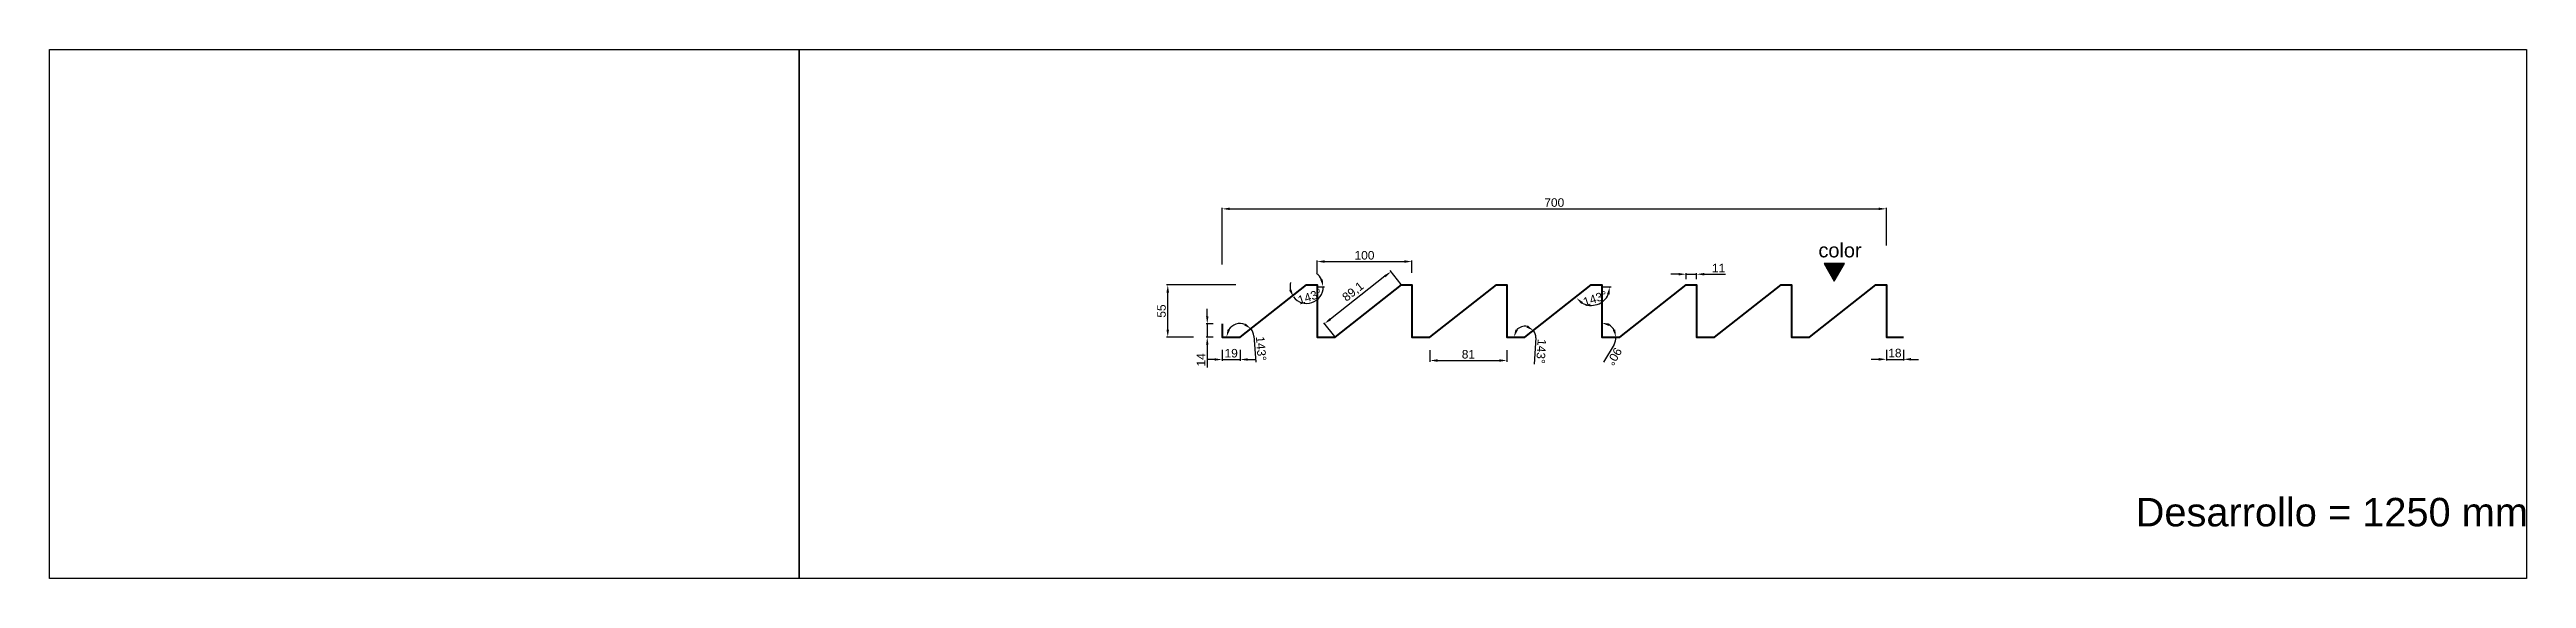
# Model space of a CAD drawing. Header units: millimetres. Extents: x 4334 to 41995838936, y 18500 to 30334.
# Drawn here: x 11764 to 14375, y 27986 to 28543 of the extents above; entities that cross this region are included whole.
import ezdxf

# ---------------------------------------------------------------- set-up
doc = ezdxf.new("R2010")
doc.units = ezdxf.units.MM
doc.layers.add('ANOTACIONES', color=7, linetype='Continuous', plot=False)
doc.layers.add('COTAS1', color=7, linetype='Continuous', lineweight=0)
doc.layers.add('FIBRA NEUTRA', color=1, linetype='Continuous', lineweight=40)
doc.layers.add('RECUADROS', color=253, linetype='Continuous')
doc.styles.get("Standard").update_dxf_attribs({"font": 'arial.ttf'})
doc.dimstyles.new('ISO-25', dxfattribs={"dimtxt": 9, "dimasz": 8, "dimexe": 1.25, "dimexo": 0.625, "dimgap": 2, "dimtad": 1, "dimdec": 1, "dimtxsty": 'Standard', "dimcen": 2.5, "dimadec": 0, "dimazin": 0, "dimtfac": 1, "dimtdec": 1, "dimtmove": 0, "dimatfit": 3, "dimfxl": 1, "dimarcsym": 0})

msp = doc.modelspace()

# ---------------------------------------------------------------- texts
at = {"layer": 'ANOTACIONES', "insert": (13962.74, 28070.76), "char_height": 30, "attachment_point": 1}
msp.add_mtext_dynamic_manual_height_columns('Desarrollo = 1250 mm', width=6765.1618, gutter_width=150, heights=[0], dxfattribs=at)

# ---------------------------------------------------------------- blocks, each defined once
blk = doc.blocks.new('*D34')
at = {"layer": 'COTAS1', "color": 0, "lineweight": -2, "transparency": 16777216}
for p, q in [((13100, 28308.1), (13100, 28321.1)), ((13108, 28319.8), (13192, 28319.8)), ((13200, 28308.1), (13200, 28321.1))]:
    blk.add_line(p, q, dxfattribs=at)
at = {"layer": 'COTAS1', "color": 0, "transparency": 16777216}
for points in [[(13108, 28321.2), (13108, 28318.5), (13100, 28319.8)], [(13192, 28321.2), (13192, 28318.5), (13200, 28319.8)]]:
    blk.add_solid(points, dxfattribs=at)
at = {"layer": 'Defpoints', "color": 0, "transparency": 16777216}
for p in [(13100, 28307.4), (13200, 28319.8), (13200, 28307.4)]:
    blk.add_point(p, dxfattribs=at)
at = {"layer": 'COTAS1', "color": 0, "transparency": 16777216, "insert": (13150, 28326.4), "char_height": 9, "attachment_point": 5}
blk.add_mtext('100', dxfattribs=at)
blk = doc.blocks.new('*D35')
at = {"layer": 'COTAS1', "color": 0, "lineweight": -2, "transparency": 16777216}
for p, q in [((13000, 28316.8), (13000, 28376.6)), ((13008, 28375.4), (13692, 28375.4)), ((13700, 28336.8), (13700, 28376.6))]:
    blk.add_line(p, q, dxfattribs=at)
at = {"layer": 'COTAS1', "color": 0, "transparency": 16777216}
for points in [[(13008, 28376.7), (13008, 28374.1), (13000, 28375.4)], [(13692, 28376.7), (13692, 28374.1), (13700, 28375.4)]]:
    blk.add_solid(points, dxfattribs=at)
at = {"layer": 'Defpoints', "color": 0, "transparency": 16777216}
for p in [(13700, 28375.4), (13700, 28336.2), (13000, 28316.2)]:
    blk.add_point(p, dxfattribs=at)
at = {"layer": 'COTAS1', "color": 0, "transparency": 16777216, "insert": (13350, 28382), "char_height": 9, "attachment_point": 5}
blk.add_mtext('700', dxfattribs=at)
blk = doc.blocks.new('*D36')
at = {"layer": 'COTAS1', "color": 0, "lineweight": -2, "transparency": 16777216}
for p, q in [((12990.6, 28254.2), (12983, 28254.2)), ((12984.3, 28262.2), (12984.3, 28270.2)), ((12984.3, 28254.2), (12984.3, 28240.2)), ((12990.6, 28240.2), (12983, 28240.2)), ((12984.3, 28232.2), (12984.3, 28208.2))]:
    blk.add_line(p, q, dxfattribs=at)
at = {"layer": 'COTAS1', "color": 0, "transparency": 16777216}
for points in [[(12983, 28262.2), (12985.6, 28262.2), (12984.3, 28254.2)], [(12983, 28232.2), (12985.6, 28232.2), (12984.3, 28240.2)]]:
    blk.add_solid(points, dxfattribs=at)
at = {"layer": 'Defpoints', "color": 0, "transparency": 16777216}
for p in [(12991.2, 28254.2), (12984.3, 28240.2), (12991.2, 28240.2)]:
    blk.add_point(p, dxfattribs=at)
at = {"layer": 'COTAS1', "color": 0, "transparency": 16777216, "insert": (12977.8, 28216.2), "char_height": 9, "attachment_point": 5, "rotation": 90}
blk.add_mtext('14', dxfattribs=at)
blk = doc.blocks.new('*D37')
at = {"layer": 'COTAS1', "color": 0, "lineweight": -2, "transparency": 16777216}
for p, q in [((13014.3, 28295.2), (12941.4, 28295.2)), ((12942.7, 28248.2), (12942.7, 28287.2)), ((12969.8, 28240.2), (12941.4, 28240.2))]:
    blk.add_line(p, q, dxfattribs=at)
at = {"layer": 'COTAS1', "color": 0, "transparency": 16777216}
for points in [[(12941.3, 28287.2), (12944, 28287.2), (12942.7, 28295.2)], [(12941.3, 28248.2), (12944, 28248.2), (12942.7, 28240.2)]]:
    blk.add_solid(points, dxfattribs=at)
at = {"layer": 'Defpoints', "color": 0, "transparency": 16777216}
for p in [(12942.7, 28295.2), (13014.9, 28295.2), (12970.4, 28240.2)]:
    blk.add_point(p, dxfattribs=at)
at = {"layer": 'COTAS1', "color": 0, "transparency": 16777216, "insert": (12936.1, 28267.7), "char_height": 9, "attachment_point": 5, "rotation": 90}
blk.add_mtext('55', dxfattribs=at)
blk = doc.blocks.new('*D38')
at = {"layer": 'COTAS1', "color": 0, "lineweight": -2, "transparency": 16777216}
for p, q in [((13171.6, 28304.4), (13114.1, 28259.3)), ((13188.6, 28295.7), (13177.1, 28310.3)), ((13118.6, 28240.7), (13107.1, 28255.3))]:
    blk.add_line(p, q, dxfattribs=at)
at = {"layer": 'COTAS1', "color": 0, "transparency": 16777216}
for points in [[(13170.8, 28305.4), (13172.4, 28303.3), (13177.9, 28309.3)], [(13113.3, 28260.3), (13115, 28258.2), (13107.8, 28254.3)]]:
    blk.add_solid(points, dxfattribs=at)
at = {"layer": 'Defpoints', "color": 0, "transparency": 16777216}
for p in [(13189, 28295.2), (13107.8, 28254.3), (13119, 28240.2)]:
    blk.add_point(p, dxfattribs=at)
at = {"layer": 'COTAS1', "color": 0, "transparency": 16777216, "insert": (13138.3, 28287.7), "char_height": 9, "attachment_point": 5, "rotation": 38.1406}
blk.add_mtext('89,1', dxfattribs=at)
blk = doc.blocks.new('*D39')
at = {"layer": 'COTAS1', "color": 0, "lineweight": -2, "transparency": 16777216}
for p, q in [((13219, 28226.3), (13219, 28214.3)), ((13300, 28226.3), (13300, 28214.3)), ((13227, 28215.6), (13292, 28215.6))]:
    blk.add_line(p, q, dxfattribs=at)
at = {"layer": 'COTAS1', "color": 0, "transparency": 16777216}
for points in [[(13227, 28216.9), (13227, 28214.2), (13219, 28215.6)], [(13292, 28216.9), (13292, 28214.2), (13300, 28215.6)]]:
    blk.add_solid(points, dxfattribs=at)
at = {"layer": 'Defpoints', "color": 0, "transparency": 16777216}
for p in [(13219, 28226.9), (13300, 28226.9), (13300, 28215.6)]:
    blk.add_point(p, dxfattribs=at)
at = {"layer": 'COTAS1', "color": 0, "transparency": 16777216, "insert": (13259.5, 28222.1), "char_height": 9, "attachment_point": 5}
blk.add_mtext('81', dxfattribs=at)
blk = doc.blocks.new('*D40')
at = {"layer": 'COTAS1', "color": 0, "lineweight": -2, "transparency": 16777216}
for p, q in [((13481, 28306.5), (13473, 28306.5)), ((13489, 28301.4), (13489, 28307.7)), ((13489, 28306.5), (13500, 28306.5)), ((13500, 28301.4), (13500, 28307.7)), ((13508, 28306.5), (13530.3, 28306.5))]:
    blk.add_line(p, q, dxfattribs=at)
at = {"layer": 'COTAS1', "color": 0, "transparency": 16777216}
for points in [[(13481, 28307.8), (13481, 28305.2), (13489, 28306.5)], [(13508, 28307.8), (13508, 28305.2), (13500, 28306.5)]]:
    blk.add_solid(points, dxfattribs=at)
at = {"layer": 'Defpoints', "color": 0, "transparency": 16777216}
for p in [(13489, 28300.8), (13500, 28306.5), (13500, 28300.8)]:
    blk.add_point(p, dxfattribs=at)
at = {"layer": 'COTAS1', "color": 0, "transparency": 16777216, "insert": (13523.1, 28313), "char_height": 9, "attachment_point": 5}
blk.add_mtext('11', dxfattribs=at)
blk = doc.blocks.new('*D41')
at = {"layer": 'COTAS1', "color": 0, "lineweight": -2, "transparency": 16777216}
blk.add_line((13100.6, 28293.2), (13107.8, 28293.2), dxfattribs=at)
for start, end in [(164.3564, 190.7354), (26.3791, 52.7581), (217.1145, 0)]:
    blk.add_arc((13089, 28293.2), 17.5, start, end, dxfattribs=at)
at = {"layer": 'COTAS1', "color": 0, "transparency": 16777216}
for points in [[(13106, 28301.3), (13103.4, 28300.7), (13106.5, 28293.2)], [(13073, 28290.5), (13070.6, 28289.4), (13075, 28282.6)]]:
    blk.add_solid(points, dxfattribs=at)
at = {"layer": 'Defpoints', "color": 0, "transparency": 16777216}
for p in [(13087.4, 28275.7), (13089, 28293.2), (13089, 28293.2), (13100, 28293.2), (13019, 28240.2)]:
    blk.add_point(p, dxfattribs=at)
at = {"layer": 'COTAS1', "color": 0, "transparency": 16777216, "insert": (13092.5, 28282.8), "char_height": 9, "attachment_point": 5, "rotation": 18.5572}
blk.add_mtext('143°', dxfattribs=at)
blk = doc.blocks.new('*D42')
at = {"layer": 'COTAS1', "color": 0, "lineweight": -2, "transparency": 16777216}
blk.add_line((13033.3, 28241.4), (13035.6, 28213.7), dxfattribs=at)
for start, end in [(69.4852, 147.6293), (4.7438, 37.1145)]:
    blk.add_arc((13019, 28240.2), 14.4, start, end, dxfattribs=at)
at = {"layer": 'COTAS1', "color": 0, "transparency": 16777216}
for points in [[(13008.1, 28247.5), (13005.6, 28248.2), (13004.6, 28240.2)], [(13024.8, 28254.7), (13023.2, 28252.6), (13030.4, 28248.8)]]:
    blk.add_solid(points, dxfattribs=at)
at = {"layer": 'Defpoints', "color": 0, "transparency": 16777216}
for p in [(13089, 28293.2), (13009.3, 28250.8), (13000, 28240.2), (13019, 28240.2), (13019, 28240.2)]:
    blk.add_point(p, dxfattribs=at)
at = {"layer": 'COTAS1', "color": 0, "transparency": 16777216, "insert": (13041, 28228.1), "char_height": 9, "attachment_point": 5, "rotation": 274.7438}
blk.add_mtext('143°', dxfattribs=at)
blk = doc.blocks.new('*D43')
at = {"layer": 'COTAS1', "color": 0, "lineweight": -2, "transparency": 16777216}
for p, q in [((13000, 28226.8), (13000, 28215.3)), ((13019, 28226.8), (13019, 28215.3)), ((12992, 28216.6), (12984, 28216.6)), ((13000, 28216.6), (13019, 28216.6)), ((13027, 28216.6), (13035, 28216.6))]:
    blk.add_line(p, q, dxfattribs=at)
at = {"layer": 'COTAS1', "color": 0, "transparency": 16777216}
for points in [[(12992, 28217.9), (12992, 28215.3), (13000, 28216.6)], [(13027, 28217.9), (13027, 28215.3), (13019, 28216.6)]]:
    blk.add_solid(points, dxfattribs=at)
at = {"layer": 'Defpoints', "color": 0, "transparency": 16777216}
for p in [(13000, 28227.5), (13019, 28227.5), (13019, 28216.6)]:
    blk.add_point(p, dxfattribs=at)
at = {"layer": 'COTAS1', "color": 0, "transparency": 16777216, "insert": (13009.5, 28223.2), "char_height": 9, "attachment_point": 5}
blk.add_mtext('19', dxfattribs=at)
blk = doc.blocks.new('*D44')
at = {"layer": 'COTAS1', "color": 0, "lineweight": -2, "transparency": 16777216}
for p, q in [((13700, 28226.9), (13700, 28215.6)), ((13718, 28226.9), (13718, 28215.6)), ((13692, 28216.8), (13684, 28216.8)), ((13700, 28216.8), (13718, 28216.8)), ((13726, 28216.8), (13734, 28216.8))]:
    blk.add_line(p, q, dxfattribs=at)
at = {"layer": 'COTAS1', "color": 0, "transparency": 16777216}
for points in [[(13692, 28218.2), (13692, 28215.5), (13700, 28216.8)], [(13726, 28218.2), (13726, 28215.5), (13718, 28216.8)]]:
    blk.add_solid(points, dxfattribs=at)
at = {"layer": 'Defpoints', "color": 0, "transparency": 16777216}
for p in [(13700, 28227.6), (13718, 28227.6), (13718, 28216.8)]:
    blk.add_point(p, dxfattribs=at)
at = {"layer": 'COTAS1', "color": 0, "transparency": 16777216, "insert": (13709, 28223.4), "char_height": 9, "attachment_point": 5}
blk.add_mtext('18', dxfattribs=at)
blk = doc.blocks.new('*D45')
at = {"layer": 'COTAS1', "color": 0, "lineweight": -2, "transparency": 16777216}
blk.add_line((13413, 28232.5), (13402, 28213.8), dxfattribs=at)
for start, end in [(30.6215, 59.3785), (329.3785, 0)]:
    blk.add_arc((13400, 28240.2), 15.1, start, end, dxfattribs=at)
at = {"layer": 'COTAS1', "color": 0, "transparency": 16777216}
for points in [[(13407.4, 28251.9), (13408.1, 28254.5), (13400, 28255.3)], [(13414.3, 28248.2), (13411.7, 28247.5), (13415.1, 28240.2)]]:
    blk.add_solid(points, dxfattribs=at)
at = {"layer": 'Defpoints', "color": 0, "transparency": 16777216}
for p in [(13400, 28293.2), (13407.6, 28253.3), (13400, 28240.2), (13400, 28240.2), (13419, 28240.2)]:
    blk.add_point(p, dxfattribs=at)
at = {"layer": 'COTAS1', "color": 0, "transparency": 16777216, "insert": (13413.2, 28219.8), "char_height": 9, "attachment_point": 5, "rotation": 239.3785}
blk.add_mtext('90°', dxfattribs=at)
blk = doc.blocks.new('*D46')
at = {"layer": 'COTAS1', "color": 0, "lineweight": -2, "transparency": 16777216}
blk.add_line((13330.4, 28239.5), (13328.7, 28211.7), dxfattribs=at)
for start, end in [(77.7712, 139.3433), (356.4578, 37.1145)]:
    blk.add_arc((13319, 28240.2), 11.5, start, end, dxfattribs=at)
at = {"layer": 'COTAS1', "color": 0, "transparency": 16777216}
for points in [[(13311.5, 28247.2), (13309, 28248.1), (13307.4, 28240.2)], [(13322.1, 28252.6), (13320.7, 28250.3), (13328.1, 28247.1)]]:
    blk.add_solid(points, dxfattribs=at)
at = {"layer": 'Defpoints', "color": 0, "transparency": 16777216}
for p in [(13389, 28293.2), (13311.2, 28248.7), (13300, 28240.2), (13319, 28240.2), (13319, 28240.2)]:
    blk.add_point(p, dxfattribs=at)
at = {"layer": 'COTAS1', "color": 0, "transparency": 16777216, "insert": (13336.2, 28225.2), "char_height": 9, "attachment_point": 5, "rotation": 266.4578}
blk.add_mtext('143°', dxfattribs=at)
blk = doc.blocks.new('*D47')
at = {"layer": 'COTAS1', "color": 0, "lineweight": -2, "transparency": 16777216}
blk.add_line((13400.6, 28293.2), (13409.8, 28293.2), dxfattribs=at)
blk.add_arc((13389, 28293.2), 19.6, 240.6791, 336.4354, dxfattribs=at)
at = {"layer": 'COTAS1', "color": 0, "transparency": 16777216}
for points in [[(13378.5, 28275.1), (13380.3, 28277.1), (13373.4, 28281.4)], [(13405.6, 28285.6), (13408.3, 28285.1), (13408.6, 28293.2)]]:
    blk.add_solid(points, dxfattribs=at)
at = {"layer": 'Defpoints', "color": 0, "transparency": 16777216}
for p in [(13387.2, 28273.7), (13389, 28293.2), (13389, 28293.2), (13400, 28293.2), (13319, 28240.2)]:
    blk.add_point(p, dxfattribs=at)
at = {"layer": 'COTAS1', "color": 0, "transparency": 16777216, "insert": (13393.1, 28280.9), "char_height": 9, "attachment_point": 5, "rotation": 18.5572}
blk.add_mtext('143°', dxfattribs=at)
blk = doc.blocks.new('Color superior')
at = {"layer": 'ANOTACIONES'}
h = blk.add_hatch(color=256, dxfattribs=at)
h.dxf.hatch_style = 1
h.paths.add_polyline_path([(10.7, 18.6), (-10.7, 18.6), (0, 0)])
blk.add_lwpolyline([(0, 0), (10.7, 18.6), (-10.7, 18.6)], close=True, dxfattribs=at)
at = {"layer": 'ANOTACIONES', "insert": (-16.7, 40.1), "char_height": 15, "attachment_point": 1}
blk.add_mtext_dynamic_manual_height_columns('color', width=249.804, gutter_width=75, heights=[0], dxfattribs=at)

# ---------------------------------------------------------------- dimensions: what is measured, and where the dimension line sits
at = {"layer": 'COTAS1'}
for base, p1, p2, picture, middle in [((13700, 28375.39), (13000, 28316.22), (13700, 28336.22), '*D35', (13350, 28381.98)), ((13200, 28319.83), (13100, 28307.44), (13200, 28307.44), '*D34', (13150, 28326.43)), ((13500, 28306.49), (13489, 28300.77), (13500, 28300.77), '*D40', (13523.15, 28313.01)), ((13018.9543, 28216.5997), (12999.996, 28227.4525), (13018.9543, 28227.4525), '*D43', (13009.4752, 28223.1948)), ((13299.996, 28215.552), (13218.9543, 28226.9286), (13299.996, 28226.9286), '*D39', (13259.4752, 28222.1472)), ((13718, 28216.84), (13700, 28227.57), (13718, 28227.57), '*D44', (13709, 28223.43))]:
    dim = msp.add_linear_dim(base=base, p1=p1, p2=p2, dimstyle='ISO-25', dxfattribs=at)
    dim.commit()
    dim.dimension.update_dxf_attribs({"geometry": picture, "text_midpoint": middle})
for base, line1, line2, picture, middle in [((13087.39, 28275.72), ((13089, 28293.18), (13100, 28293.18)), ((13018.95, 28240.18), (13089, 28293.18)), '*D41', (13092.48, 28282.82)), ((13009.28, 28250.78), ((13018.95, 28240.18), (13089, 28293.18)), ((13000, 28240.18), (13018.95, 28240.18)), '*D42', (13040.98, 28228.06)), ((13311.19, 28248.69), ((13300, 28240.18), (13318.95, 28240.18)), ((13318.95, 28240.18), (13389, 28293.18)), '*D46', (13336.17, 28225.19)), ((13387.2, 28273.67), ((13389, 28293.18), (13400, 28293.18)), ((13318.95, 28240.18), (13389, 28293.18)), '*D47', (13393.13, 28280.86)), ((13407.57, 28253.3), ((13400, 28293.18), (13400, 28240.18)), ((13400, 28240.18), (13418.95, 28240.18)), '*D45', (13413.19, 28219.79))]:
    dim = msp.add_angular_dim_2l(base=base, line1=line1, line2=line2, dimstyle='ISO-25', dxfattribs=at)
    dim.commit()
    dim.dimension.update_dxf_attribs({"geometry": picture, "text_midpoint": middle})
dim = msp.add_aligned_dim(p1=(13189, 28295.18), p2=(13118.95, 28240.18), distance=-17.99, dimstyle='ISO-25', dxfattribs=at)
dim.commit()
dim.dimension.update_dxf_attribs({"geometry": '*D38', "text_midpoint": (13138.29, 28287.66)})
for base, p1, p2, picture, middle in [((12942.67, 28295.18), (12970.4, 28240.18), (13014.9, 28295.18), '*D37', (12936.09, 28267.68)), ((12984.29, 28240.18), (12991.2, 28254.18), (12991.2, 28240.18), '*D36', (12977.77, 28216.18))]:
    dim = msp.add_linear_dim(base=base, p1=p1, p2=p2, angle=90, dimstyle='ISO-25', dxfattribs=at)
    dim.commit()
    dim.dimension.update_dxf_attribs({"geometry": picture, "text_midpoint": middle})

# ---------------------------------------------------------------- linework, layer by layer
at = {"layer": 'FIBRA NEUTRA'}
msp.add_lwpolyline([(13000, 28254.18), (13000, 28240.18), (13018.95, 28240.18), (13089, 28295.18), (13100, 28295.18), (13100, 28240.18), (13118.95, 28240.18), (13189, 28295.18), (13200, 28295.18), (13200, 28240.18), (13218.95, 28240.18), (13289, 28295.18), (13300, 28295.18), (13300, 28240.18), (13318.95, 28240.18), (13389, 28295.18), (13400, 28295.18), (13400, 28240.18), (13418.95, 28240.18), (13489, 28295.18), (13500, 28295.18), (13500, 28240.18), (13518.95, 28240.18), (13589, 28295.18), (13600, 28295.18), (13600, 28240.18), (13618.95, 28240.18), (13689, 28295.18), (13700, 28295.18), (13700, 28240.18), (13718, 28240.18)], dxfattribs=at)
at = {"layer": 'RECUADROS', "color": 0, "lineweight": 30}
for points in [[(11764.2, 28543.31), (12554.31, 28543.31), (12554.31, 27985.85), (11764.2, 27985.85)], [(12554.31, 28543.31), (14374.57, 28543.31), (14374.57, 27985.85), (12554.31, 27985.85)]]:
    msp.add_lwpolyline(points, close=True, dxfattribs=at)

# ---------------------------------------------------------------- block references
at = {"layer": 'ANOTACIONES'}
msp.add_blockref('Color superior', (13645.13, 28299.15), dxfattribs=at)

msp.set_redraw_order([(e.dxf.handle, doc.entitydb.next_handle()) for e in msp.query("TEXT MTEXT ATTDEF DIMENSION ARC_DIMENSION")])  # texts and dimensions are drawn at this point

doc.saveas('drawing.dxf')
